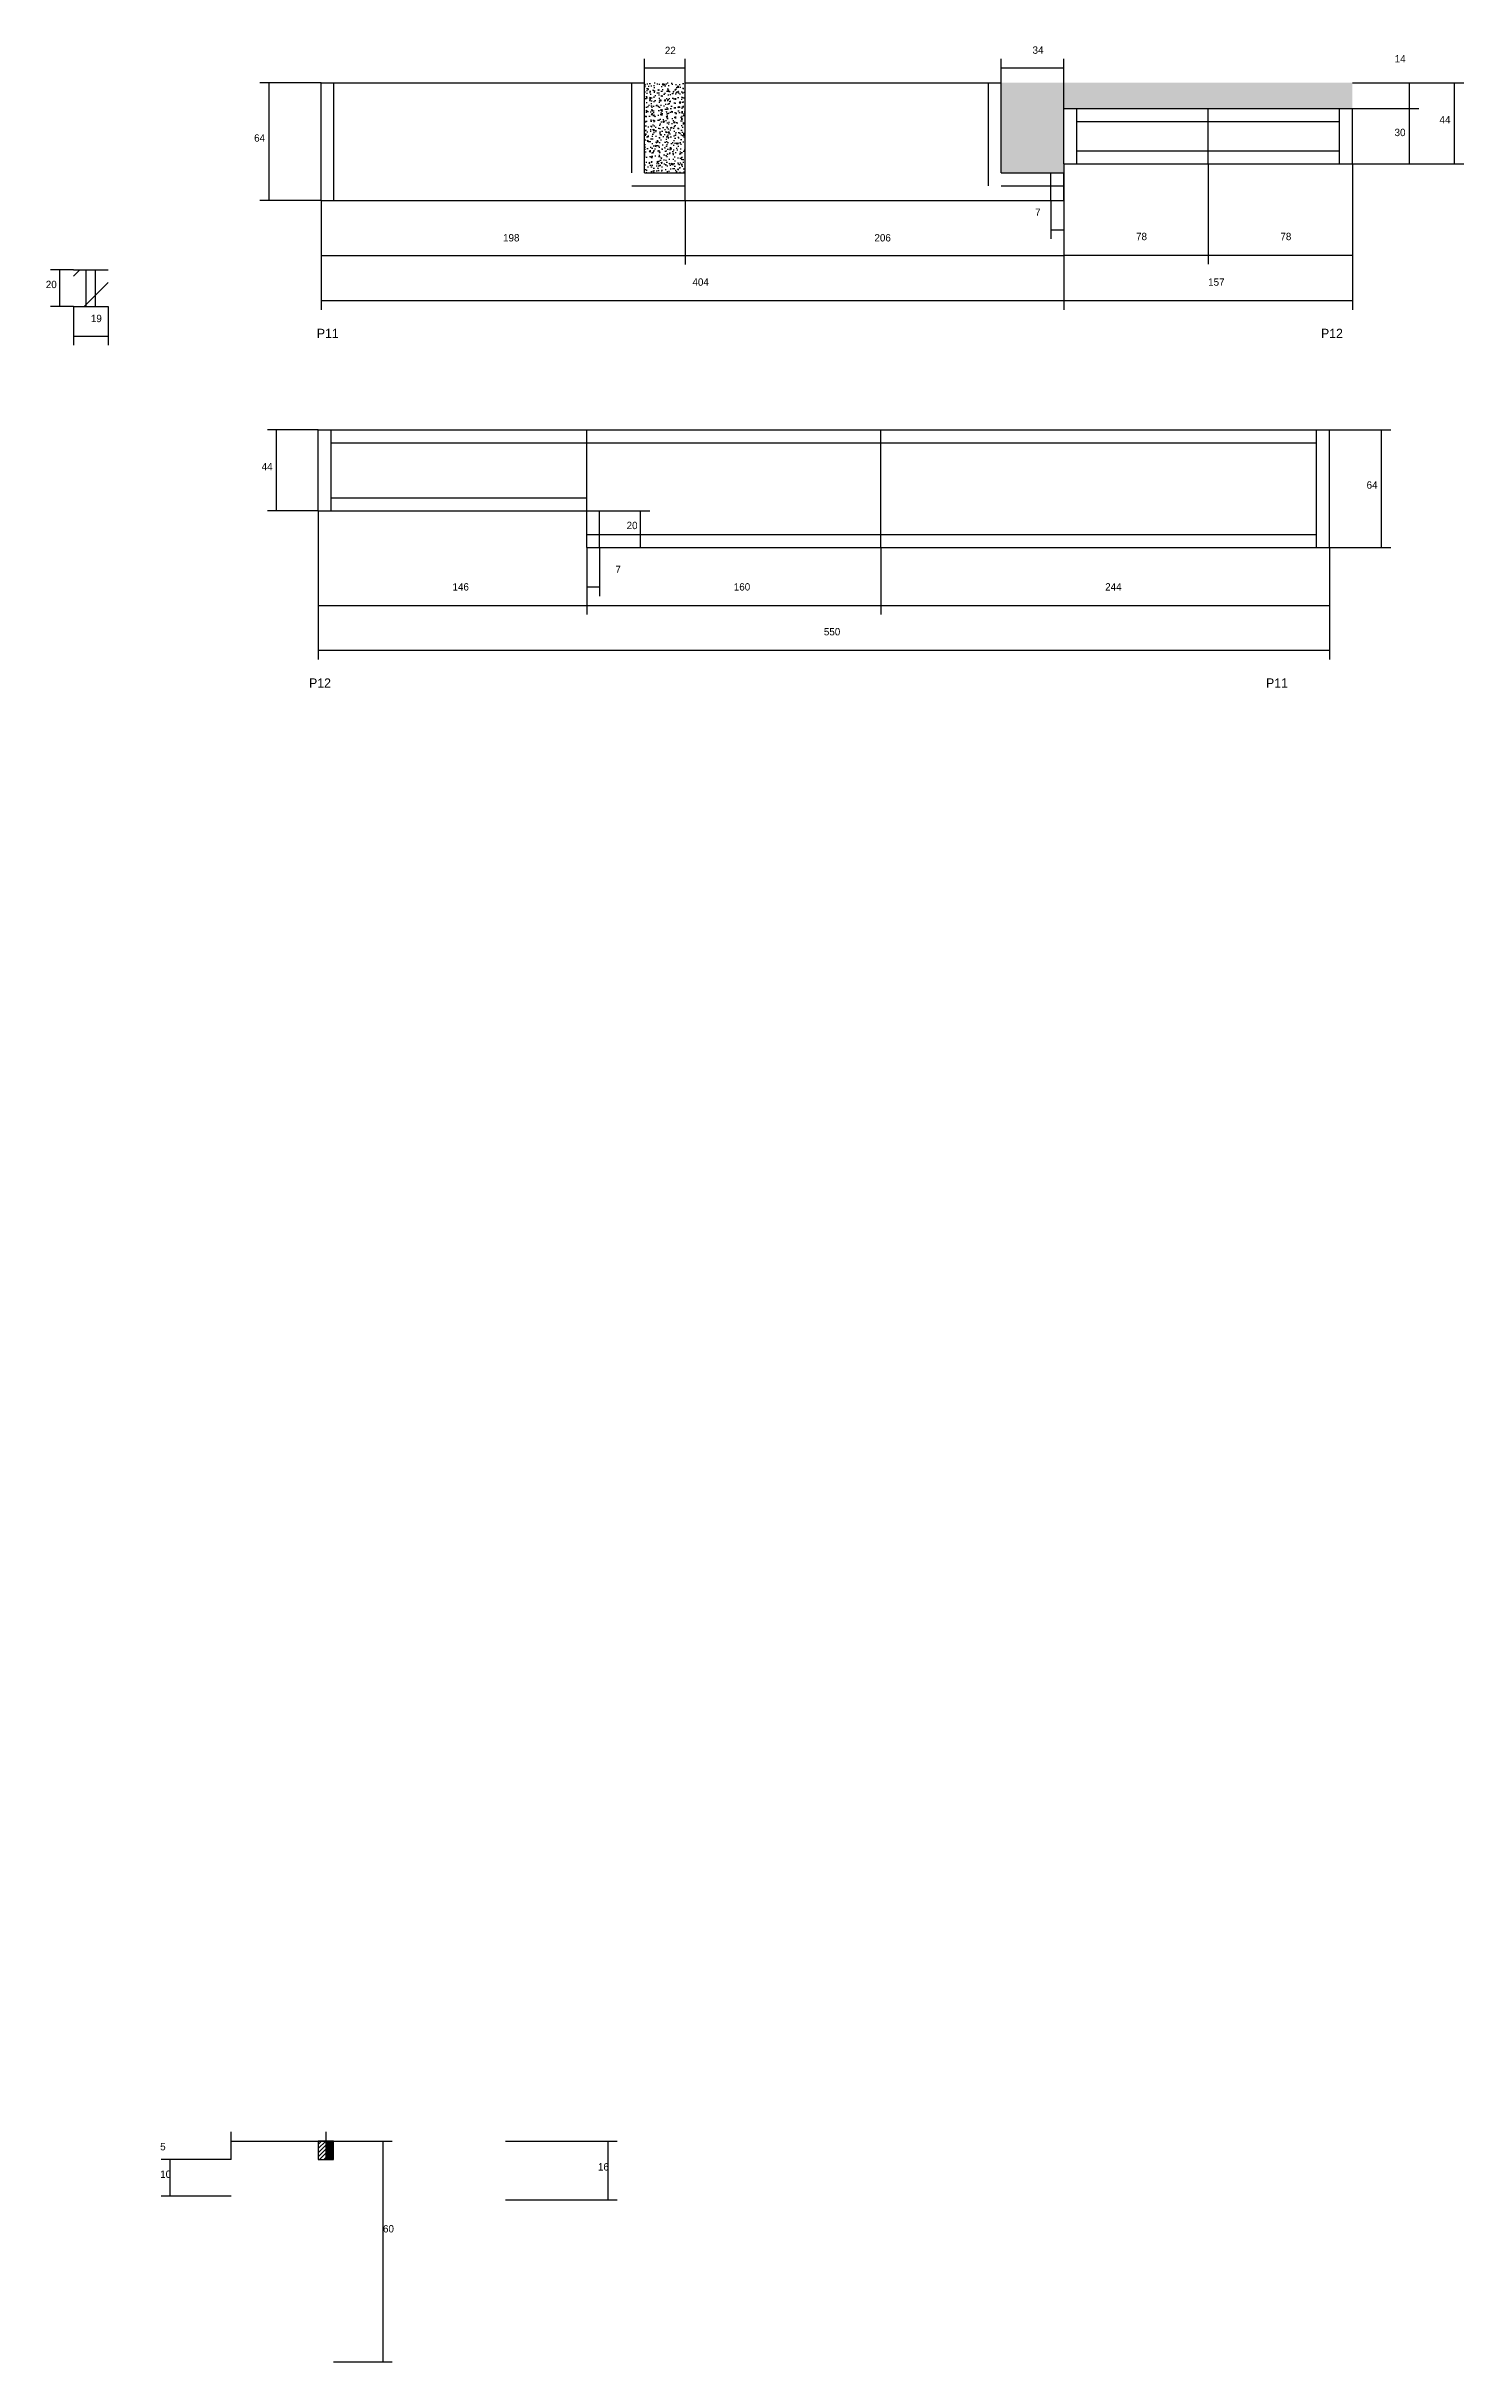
# Model space of a CAD drawing. Header units: metres. Extents: x -7045 to -4391, y 13138 to 14427.
# Drawn here: x -5162 to -4391, y 13138 to 14398 of the extents above; entities that cross this region are included whole.
import ezdxf

# ---------------------------------------------------------------- set-up
doc = ezdxf.new("R2010")
doc.units = ezdxf.units.M
for name, color, linetype in [('COTA', 241, 'Continuous'), ('Hachura', 253, 'Continuous'), ('Madeira', 126, 'Continuous'), ('NOMENCLATURA', 7, 'Continuous'), ('Painéis', 200, 'Continuous'), ('SARR_2.2x7', 40, 'Continuous')]:
    doc.layers.add(name, color=color, linetype=linetype)

msp = doc.modelspace()

# ---------------------------------------------------------------- texts
at = {"layer": 'COTA'}
for s, p in [('22', (-4825.4, 14393.5)), ('34', (-4625.4, 14393.7)), ('14', (-4428.4, 14389)), ('44', (-4404, 14355.9)), ('64', (-5048.8, 14345.9)), ('30', (-4428.5, 14348.9)), ('7', (-4624, 14305.5)), ('78', (-4569.1, 14292.3)), ('78', (-4490.6, 14292.3)), ('198', (-4913.4, 14291.6)), ('206', (-4711.4, 14291.6)), ('404', (-4810.4, 14267.5)), ('157', (-4529.9, 14267.5)), ('20', (-5162.1, 14266.2)), ('19', (-5137.6, 14247.7)), ('44', (-5044.7, 14167.1)), ('64', (-4443.7, 14157.1)), ('20', (-4846.2, 14135.1)), ('7', (-4852.3, 14111.2)), ('146', (-4940.9, 14101.7)), ('160', (-4787.9, 14101.7)), ('244', (-4585.9, 14101.7)), ('550', (-4738.9, 14077.3)), ('5', (-5099.9, 13253.2)), ('10', (-5099.9, 13238.2)), ('16', (-4861.8, 13242.2)), ('60', (-4978.7, 13208.5))]:
    msp.add_text(s, height=4, dxfattribs=at).set_placement(p)
at = {"layer": 'NOMENCLATURA'}
for s, p in [('P11', (-5014.7, 14239.1)), ('P12', (-4468.5, 14239.1)), ('P12', (-5018.9, 14048.9)), ('P11', (-4498.4, 14048.9))]:
    msp.add_text(s, height=5, dxfattribs=at).set_placement(p)

# ---------------------------------------------------------------- hatches: boundary and pattern name
at = {"layer": 'COTA'}
h = msp.add_hatch(dxfattribs=at)
h.set_pattern_fill('AR-CONC', scale=0.03)
h.paths.add_polyline_path([(-4836.4, 14328.9), (-4814.4, 14328.9), (-4814.4, 14377.9), (-4836.4, 14377.9)])
h = msp.add_hatch(dxfattribs=at)
h.set_pattern_fill('AR-CONC', scale=0.03)
h.paths.add_polyline_path([(-4608.4, 14363.9), (-4451.4, 14363.9), (-4451.4, 14377.9), (-4642.4, 14377.9), (-4642.4, 14328.9), (-4608.4, 14328.9), (-4608.4, 14333.9)])
at = {"layer": 'Hachura'}
h = msp.add_hatch(dxfattribs=at)
h.set_pattern_fill('ANSI31', scale=5)
h.paths.add_polyline_path([(-5147.1, 14256.2), (-5128.1, 14256.2), (-5128.1, 14276.2), (-5147.1, 14276.2)])
h = msp.add_hatch(dxfattribs=at)
h.set_pattern_fill('ANSI31', scale=0.5)
h.paths.add_polyline_path([(-5009.6, 13258.2), (-5014, 13258.2), (-5014, 13258.2), (-5014, 13248.2), (-5014, 13248.2), (-5009.6, 13248.2), (-5009.6, 13248.2), (-5009.6, 13258.2)])
h = msp.add_hatch(color=8, dxfattribs=at)
h.dxf.hatch_style = 1
h.paths.add_polyline_path([(-5005.6, 13258.2), (-5009.6, 13258.2), (-5009.6, 13258.2), (-5009.6, 13248.2), (-5009.6, 13248.2), (-5005.6, 13248.2), (-5005.6, 13248.2), (-5005.6, 13258.2)])

# ---------------------------------------------------------------- linework, layer by layer
at = {"layer": 'COTA'}
for p, q in [((-4836.4, 14377.9), (-4836.4, 14391)), ((-4836.4, 14386), (-4814.4, 14386)), ((-4814.4, 14377.9), (-4814.4, 14391)), ((-4642.4, 14377.9), (-4642.4, 14391)), ((-4642.4, 14386), (-4608.4, 14386)), ((-4608.4, 14363.9), (-4608.4, 14391)), ((-5012.4, 14377.9), (-5045.7, 14377.9)), ((-5040.7, 14313.9), (-5040.7, 14377.9)), ((-4451.4, 14377.9), (-4415.3, 14377.9)), ((-4451.4, 14377.9), (-4390.9, 14377.9)), ((-4420.3, 14363.9), (-4420.3, 14377.9)), ((-4395.9, 14333.9), (-4395.9, 14377.9)), ((-4451.4, 14363.9), (-4415.3, 14363.9)), ((-4451.4, 14363.9), (-4415.3, 14363.9)), ((-4420.3, 14333.9), (-4420.3, 14363.9)), ((-4608.4, 14333.9), (-4608.4, 14279.2)), ((-4529.9, 14333.9), (-4529.9, 14279.2)), ((-4529.9, 14333.9), (-4529.9, 14279.2)), ((-4451.4, 14333.9), (-4451.4, 14279.2)), ((-4451.4, 14333.9), (-4415.3, 14333.9)), ((-4451.4, 14333.9), (-4390.9, 14333.9)), ((-5012.4, 14313.9), (-5045.7, 14313.9)), ((-5012.4, 14313.9), (-5012.4, 14254.4)), ((-5012.4, 14313.9), (-5012.4, 14279)), ((-4814.4, 14313.9), (-4814.4, 14279)), ((-4814.4, 14313.9), (-4814.4, 14279)), ((-4615.4, 14313.9), (-4615.4, 14293)), ((-4608.4, 14313.9), (-4608.4, 14254.4)), ((-4608.4, 14313.9), (-4608.4, 14254.4)), ((-4608.4, 14313.9), (-4608.4, 14293)), ((-4608.4, 14313.9), (-4608.4, 14279)), ((-4451.4, 14313.9), (-4451.4, 14254.4)), ((-4615.4, 14298), (-4608.4, 14298)), ((-5012.4, 14284), (-4814.4, 14284)), ((-4814.4, 14284), (-4608.4, 14284)), ((-4608.4, 14284.2), (-4529.9, 14284.2)), ((-4529.9, 14284.2), (-4451.4, 14284.2)), ((-5147.1, 14276.2), (-5159.5, 14276.2)), ((-5154.5, 14256.2), (-5154.5, 14276.2)), ((-5012.4, 14259.4), (-4608.4, 14259.4)), ((-4608.4, 14259.4), (-4451.4, 14259.4)), ((-5147.1, 14256.2), (-5159.5, 14256.2)), ((-5147.1, 14256.2), (-5147.1, 14235.1)), ((-5128.1, 14256.2), (-5128.1, 14235.1)), ((-5147.1, 14240.1), (-5128.1, 14240.1)), ((-5013.9, 14189.1), (-5041.6, 14189.1)), ((-5036.6, 14145.1), (-5036.6, 14189.1)), ((-4463.9, 14189.1), (-4430.6, 14189.1)), ((-4435.6, 14125.1), (-4435.6, 14189.1)), ((-5013.9, 14145.1), (-5041.6, 14145.1)), ((-5013.9, 14145.1), (-5013.9, 14088.6)), ((-5013.9, 14145.1), (-5013.9, 14064.2)), ((-4860.9, 14145.1), (-4833.6, 14145.1)), ((-4838.6, 14125.1), (-4838.6, 14145.1)), ((-4867.9, 14125.1), (-4867.9, 14098.7)), ((-4860.9, 14125.1), (-4860.9, 14098.7)), ((-4860.9, 14125.1), (-4833.6, 14125.1)), ((-4707.9, 14125.1), (-4707.9, 14088.6)), ((-4707.9, 14125.1), (-4707.9, 14088.6)), ((-4463.9, 14125.1), (-4463.9, 14088.6)), ((-4463.9, 14125.1), (-4463.9, 14064.2)), ((-4463.9, 14125.1), (-4430.6, 14125.1)), ((-4867.9, 14111.1), (-4867.9, 14088.6)), ((-4867.9, 14111.1), (-4867.9, 14088.6)), ((-4867.9, 14103.7), (-4860.9, 14103.7)), ((-5013.9, 14093.6), (-4867.9, 14093.6)), ((-4867.9, 14093.6), (-4707.9, 14093.6)), ((-4707.9, 14093.6), (-4463.9, 14093.6)), ((-5013.9, 14069.2), (-4463.9, 14069.2)), ((-5061.2, 13248.2), (-5061.2, 13263.2)), ((-5009.6, 13258.2), (-5009.6, 13263.2)), ((-5061.2, 13258.2), (-5009.6, 13258.2)), ((-5005.6, 13258.2), (-4973.7, 13258.2)), ((-4978.7, 13138.2), (-4978.7, 13258.2)), ((-4912, 13258.2), (-4851.3, 13258.2)), ((-4856.3, 13226.2), (-4856.3, 13258.2)), ((-5061.2, 13248.2), (-5099.4, 13248.2)), ((-5094.4, 13228.2), (-5094.4, 13248.2)), ((-5061.2, 13228.2), (-5099.4, 13228.2)), ((-4912, 13226.2), (-4851.3, 13226.2)), ((-5005.6, 13138.2), (-4973.7, 13138.2))]:
    msp.add_line(p, q, dxfattribs=at)
at = {"layer": 'Madeira'}
msp.add_lwpolyline([(-5009.6, 13258.2), (-5014, 13258.2), (-5014, 13248.2), (-5009.6, 13248.2)], close=True, dxfattribs=at)
at = {"layer": 'Painéis'}
for p, q in [((-5012.4, 14377.9), (-4836.4, 14377.9)), ((-5012.4, 14313.9), (-5012.4, 14377.9)), ((-4836.4, 14328.9), (-4836.4, 14377.9)), ((-4814.4, 14377.9), (-4642.4, 14377.9)), ((-4814.4, 14313.9), (-4814.4, 14377.9)), ((-4642.4, 14328.9), (-4642.4, 14377.9)), ((-4608.4, 14363.9), (-4451.4, 14363.9)), ((-4608.4, 14333.9), (-4608.4, 14363.9)), ((-4529.9, 14333.9), (-4529.9, 14363.9)), ((-4451.4, 14333.9), (-4451.4, 14363.9)), ((-4608.4, 14333.9), (-4451.4, 14333.9)), ((-4836.4, 14328.9), (-4814.4, 14328.9)), ((-4642.4, 14328.9), (-4608.4, 14328.9)), ((-4608.4, 14313.9), (-4608.4, 14328.9)), ((-5012.4, 14313.9), (-4814.4, 14313.9)), ((-4814.4, 14313.9), (-4608.4, 14313.9)), ((-5147.1, 14276.2), (-5128.1, 14276.2)), ((-5147.1, 14256.2), (-5128.1, 14256.2)), ((-5013.9, 14189.1), (-4707.9, 14189.1)), ((-5013.9, 14145.1), (-5013.9, 14189.1)), ((-4867.9, 14125.1), (-4867.9, 14189.1)), ((-4707.9, 14189.1), (-4463.9, 14189.1)), ((-4707.9, 14125.1), (-4707.9, 14189.1)), ((-4463.9, 14125.1), (-4463.9, 14189.1)), ((-5013.9, 14145.1), (-4867.9, 14145.1)), ((-4867.9, 14125.1), (-4707.9, 14125.1)), ((-4707.9, 14125.1), (-4463.9, 14125.1))]:
    msp.add_line(p, q, dxfattribs=at)
msp.add_lwpolyline([(-5005.6, 13258.2), (-5009.6, 13258.2), (-5009.6, 13248.2), (-5005.6, 13248.2)], close=True, dxfattribs=at)
at = {"layer": 'SARR_2.2x7'}
for p, q in [((-5005.4, 14313.9), (-5005.4, 14377.9)), ((-4843.4, 14328.9), (-4843.4, 14377.9)), ((-4649.4, 14321.9), (-4649.4, 14377.9)), ((-4601.4, 14333.9), (-4601.4, 14363.9)), ((-4458.4, 14333.9), (-4458.4, 14363.9)), ((-4601.4, 14356.9), (-4529.9, 14356.9)), ((-4529.9, 14356.9), (-4458.4, 14356.9)), ((-4601.4, 14340.9), (-4529.9, 14340.9)), ((-4529.9, 14340.9), (-4458.4, 14340.9)), ((-4843.4, 14321.9), (-4814.4, 14321.9)), ((-4642.4, 14321.9), (-4608.4, 14321.9)), ((-4615.4, 14313.9), (-4615.4, 14328.9)), ((-5140.1, 14256.2), (-5140.1, 14276.2)), ((-5135.1, 14256.2), (-5135.1, 14276.2)), ((-5006.9, 14145.1), (-5006.9, 14189.1)), ((-4470.9, 14125.1), (-4470.9, 14189.1)), ((-5006.9, 14182.1), (-4867.9, 14182.1)), ((-4867.9, 14182.1), (-4707.9, 14182.1)), ((-4707.9, 14182.1), (-4470.9, 14182.1)), ((-5006.9, 14152.1), (-4867.9, 14152.1)), ((-4867.9, 14145.1), (-4860.9, 14145.1)), ((-4860.9, 14125.1), (-4860.9, 14145.1)), ((-4867.9, 14132.1), (-4707.9, 14132.1)), ((-4707.9, 14132.1), (-4470.9, 14132.1))]:
    msp.add_line(p, q, dxfattribs=at)

msp.set_redraw_order([(e.dxf.handle, doc.entitydb.next_handle()) for e in msp.query("TEXT MTEXT ATTDEF DIMENSION ARC_DIMENSION")])  # texts and dimensions are drawn at this point

doc.saveas('drawing.dxf')
